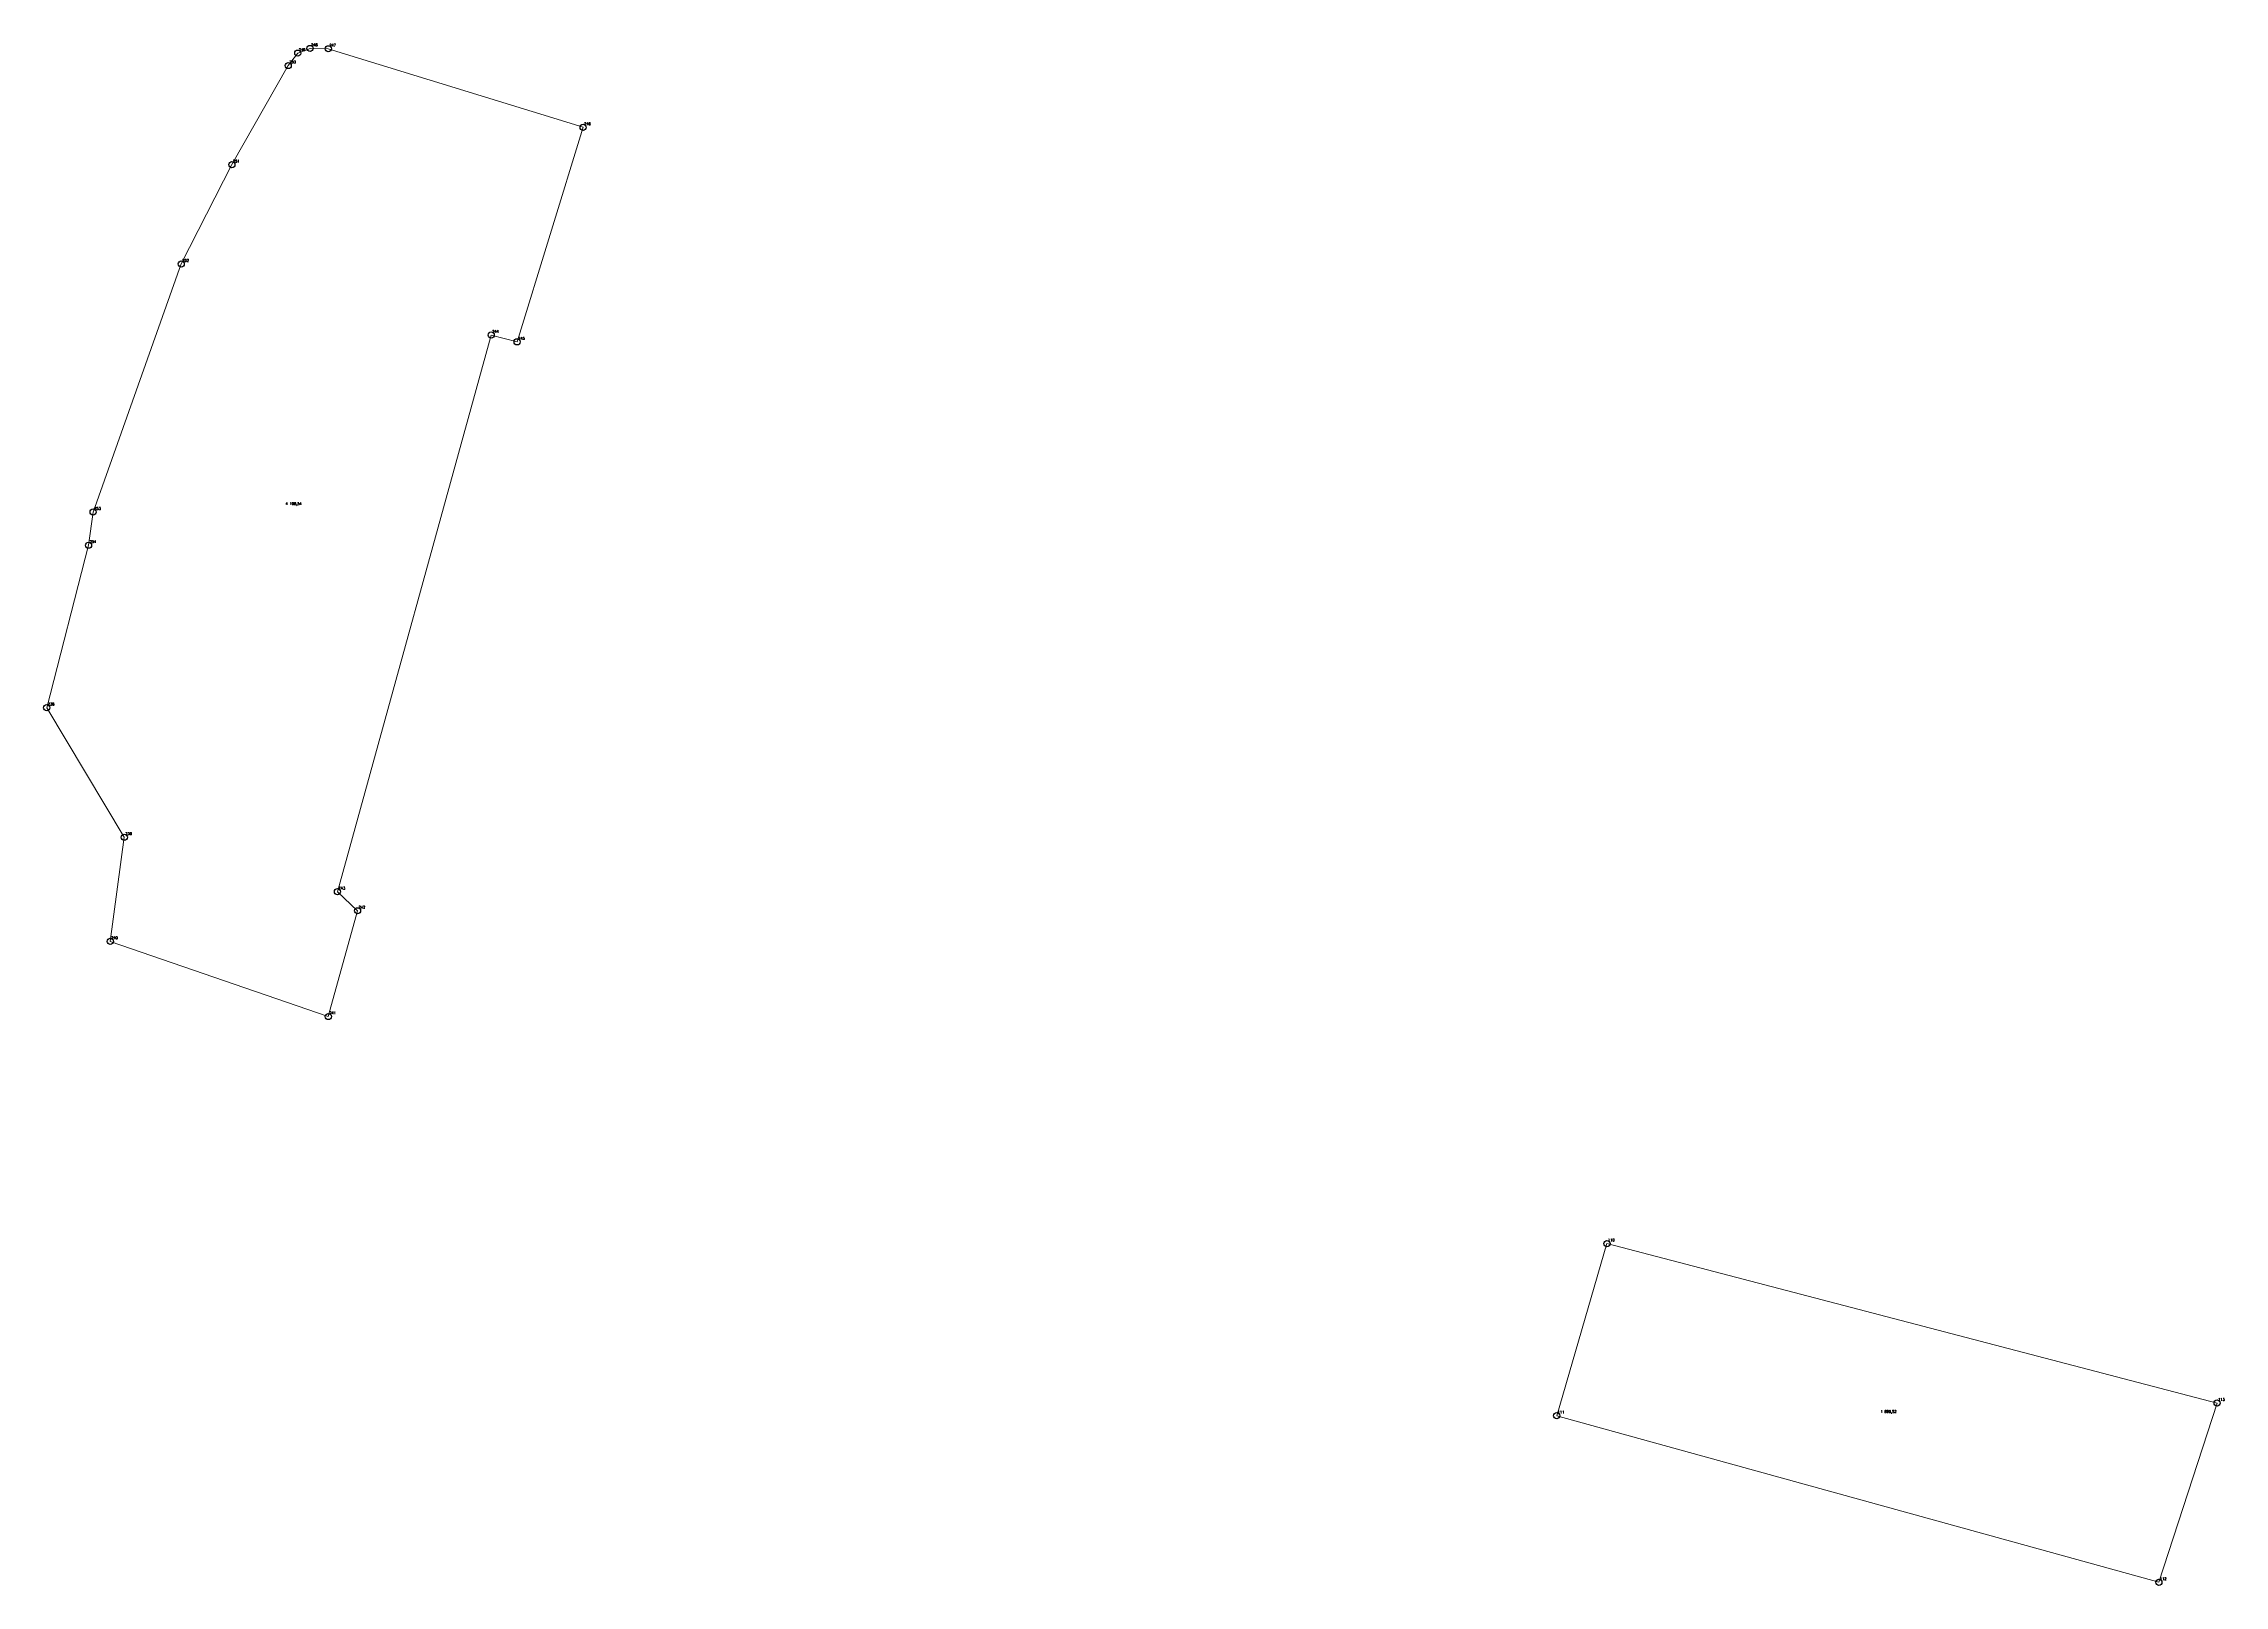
# Model space of a CAD drawing. Extents: x 1392715 to 1399949, y 356205 to 360837.
# Drawn here: x 1397152.6 to 1397417.4, y 359447.7 to 359634.8 of the extents above; entities that cross this region are included whole.
import ezdxf

# ---------------------------------------------------------------- set-up
doc = ezdxf.new("R2010")
doc.units = 0
doc.header["$PDMODE"] = 33
doc.header["$PDSIZE"] = 0.75
doc.layers.add('10 - ценные фрагменты благоустройства', color=7, linetype='Continuous')
doc.styles.get("Standard").update_dxf_attribs({"font": 'simplex.shx'})

msp = doc.modelspace()

# ---------------------------------------------------------------- linework, layer by layer
at = {"layer": '10 - ценные фрагменты благоустройства', "color": 7, "lineweight": 20}
for points in [[(1397152.98, 359554.22), (1397158.06, 359573.95), (1397158.62, 359577.98), (1397169.32, 359608.1), (1397175.47, 359620.15), (1397182.31, 359632.18), (1397183.47, 359633.69), (1397184.96, 359634.26), (1397187.18, 359634.22), (1397218.12, 359624.69), (1397210.11, 359598.64), (1397206.96, 359599.47), (1397188.29, 359531.88), (1397190.73, 359529.57), (1397187.18, 359516.73), (1397160.7, 359525.85), (1397162.4, 359538.5), (1397152.98, 359554.22)], [(1397342.46, 359489.16), (1397416.55, 359469.81), (1397409.48, 359448.04), (1397336.35, 359468.27), (1397342.46, 359489.16)]]:
    msp.add_lwpolyline(points, close=True, dxfattribs=at)
at = {"layer": '10 - ценные фрагменты благоустройства'}
for p in [(1397184.96, 359634.26), (1397187.18, 359634.22), (1397182.31, 359632.18), (1397183.47, 359633.69), (1397218.12, 359624.69), (1397175.47, 359620.15), (1397169.32, 359608.1), (1397206.96, 359599.47), (1397210.11, 359598.64), (1397158.62, 359577.98), (1397158.06, 359573.95), (1397152.98, 359554.22), (1397162.4, 359538.5), (1397188.29, 359531.88), (1397190.73, 359529.57), (1397160.7, 359525.85), (1397187.18, 359516.73), (1397342.46, 359489.16), (1397416.55, 359469.81), (1397336.35, 359468.27), (1397409.48, 359448.04)]:
    msp.add_point(p, dxfattribs=at)

# ---------------------------------------------------------------- texts
at = {"layer": '10 - ценные фрагменты благоустройства', "color": 7}
for s, p in [('248', (1397185.09, 359634.53)), ('247', (1397187.31, 359634.49)), ('250', (1397182.44, 359632.46)), ('249', (1397183.6, 359633.96)), ('246', (1397218.25, 359624.96)), ('251', (1397175.6, 359620.42)), ('252', (1397169.45, 359608.37)), ('244', (1397207.09, 359599.74)), ('245', (1397210.24, 359598.91)), ('4 198,54', (1397182, 359578.84)), ('253', (1397158.75, 359578.25)), ('254', (1397158.19, 359574.23)), ('238', (1397153.11, 359554.5)), ('239', (1397162.53, 359538.78)), ('243', (1397188.42, 359532.15)), ('242', (1397190.86, 359529.84)), ('240', (1397160.82, 359526.13)), ('241', (1397187.31, 359517.01)), ('110', (1397342.59, 359489.43)), ('113', (1397416.68, 359470.08)), ('111', (1397336.48, 359468.54)), ('1 699,52', (1397375.67, 359468.61)), ('112', (1397409.61, 359448.32))]:
    msp.add_text(s, height=0.311, dxfattribs=at).set_placement(p)

doc.saveas('drawing.dxf')
